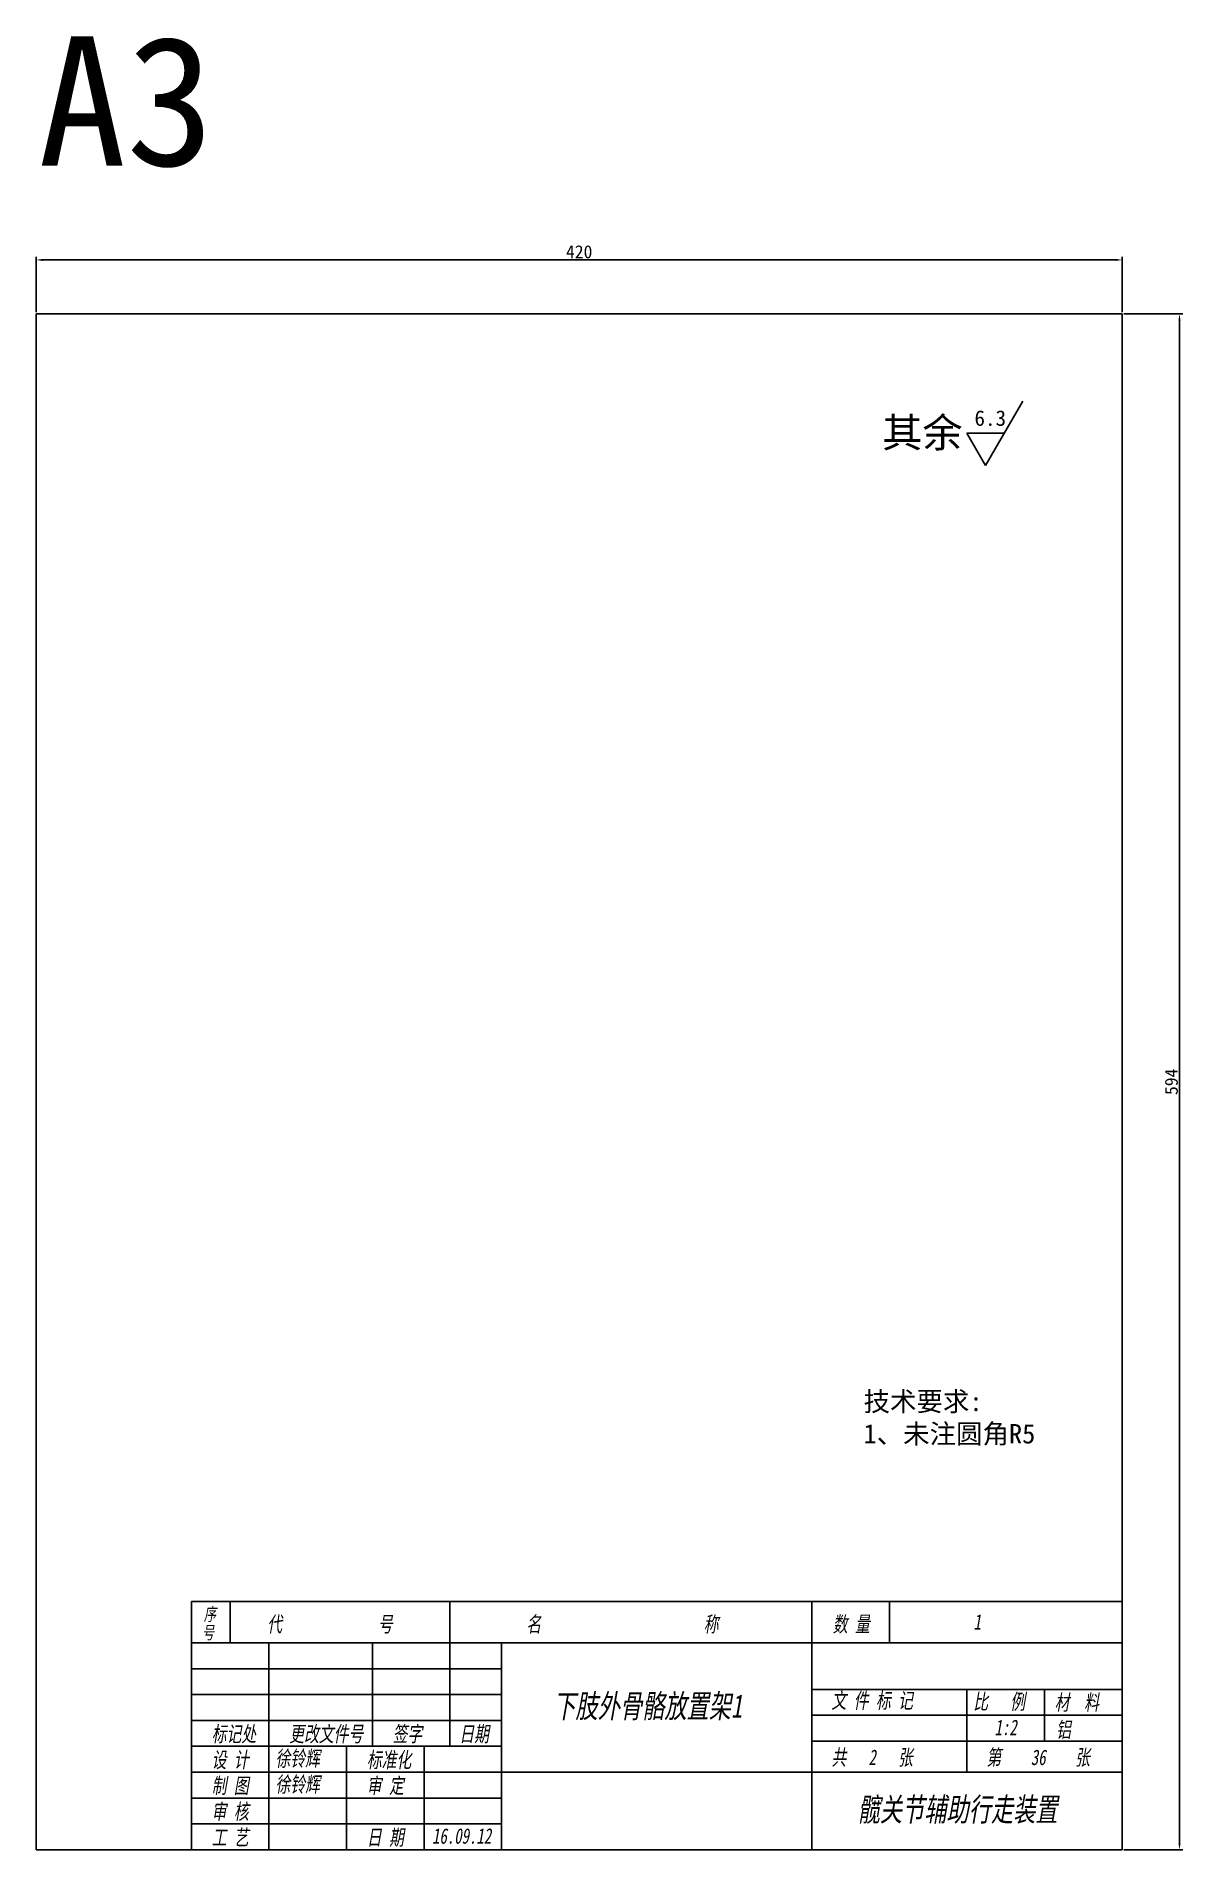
# Model space of a CAD drawing. Header units: millimetres. Extents: x 8840 to 20870, y -4901 to 1741.
# Drawn here: x 9373 to 9817, y -4901 to -4200 of the extents above; entities that cross this region are included whole.
import ezdxf

# ---------------------------------------------------------------- set-up
doc = ezdxf.new("R2010")
doc.units = ezdxf.units.MM
doc.layers.get('0').update_dxf_attribs({"lineweight": 25})
for name, color, linetype in [('临时线', 6, 'Continuous'), ('尺寸', 4, 'Continuous'), ('尺寸标注', 4, 'Continuous'), ('文字', 7, 'Continuous'), ('细实线', 2, 'Continuous')]:
    doc.layers.add(name, color=color, linetype=linetype)
doc.layers.add('文字标注', color=7, linetype='Continuous', lineweight=25)
doc.styles.get("Standard").update_dxf_attribs({"font": ''})
doc.styles.add('样式 2', font='', dxfattribs={"width": 0.7, "oblique": 10})
doc.styles.get('Standard').set_extended_font_data('SimSun')
doc.styles.get('样式 2').set_extended_font_data('SimSun')
doc.dimstyles.new('ISO-25 1.1', dxfattribs={"dimtxt": 5, "dimasz": 2.5, "dimexe": 1.25, "dimexo": 0.625, "dimtad": 1, "dimtoh": 1, "dimdsep": 46, "dimtxsty": 'Standard', "dimcen": 2.5, "dimclrt": 7, "dimadec": 0, "dimazin": 0, "dimtfac": 1, "dimtmove": 0, "dimatfit": 3, "dimfxl": 1, "dimarcsym": 0})

msp = doc.modelspace()

# ---------------------------------------------------------------- texts
at = {"style": '样式 2', "oblique": 10, "width": 0.7}
for s, height, p in [('序', 5, (9438.252, -4812.326)), ('代             号', 6, (9462.77, -4816.671)), ('名                      称', 6, (9563.032, -4816.671)), ('数 量', 6, (9681.545, -4816.671)), ('1', 6, (9735.975, -4815.813)), ('号', 5, (9437.56, -4819.434)), ('下肢外骨骼放置架1', 9, (9573.433, -4849.859)), ('文 件 标 记', 6, (9681.05, -4846.188)), ('比   例', 6, (9735.898, -4846.624)), ('材  料', 6, (9767.372, -4846.942)), ('标记处', 6, (9441.31, -4859.141)), ('更改文件号', 6, (9471.31, -4859.141)), ('签字', 6, (9511.31, -4859.141)), ('日期', 6, (9537.087, -4859.141)), ('1:2', 6, (9744.115, -4856.624)), ('铝', 6, (9767.925, -4857.51)), ('设 计', 6, (9441.31, -4869.141)), ('徐铃辉', 6, (9465.975, -4868.624)), ('标准化', 6, (9501.31, -4869.141)), ('共   2   张', 6, (9681.05, -4868.188)), ('第    36    张', 6, (9740.973, -4868.188)), ('制 图', 6, (9441.31, -4879.141)), ('徐铃辉', 6, (9465.975, -4878.624)), ('审 定', 6, (9501.31, -4879.141)), ('髋关节辅助行走装置', 9, (9691.166, -4889.859)), ('审 核', 6, (9441.31, -4889.141)), ('工 艺', 6, (9441.31, -4899.141)), ('日 期', 6, (9501.31, -4899.141)), ('16.09.12', 6, (9526.526, -4898.619))]:
    msp.add_text(s, height=height, dxfattribs=at).set_placement(p)
at = {"layer": '文字'}
msp.add_text('其余', height=11.4, dxfattribs=at).set_placement((9700.623, -4358.527))
at = {"layer": '文字', "ltscale": 0.1, "insert": (9693.423, -4723.795), "char_height": 7.5, "width": 108.27937, "attachment_point": 1}
msp.add_mtext('{\\fSimSun|b0|i0|c134|p2;技术要求:\\P1、未注圆角R5}', dxfattribs=at)
at = {"layer": '文字标注'}
msp.add_text('A3', height=50.0702, dxfattribs=at).set_placement((9374.146, -4249.624))

# ---------------------------------------------------------------- blocks, each defined once
blk = doc.blocks.new('ra')
at = {"layer": '细实线'}
for p, q in [((0, 0), (6, 10.39)), ((-3, 5.2), (0, 0)), ((-3, 5.2), (3, 5.2))]:
    blk.add_line(p, q, dxfattribs=at)
at = {"layer": '文字'}
blk.add_attdef('RA', (-1.78, 6.39), '', height=2.5, dxfattribs=at)
blk = doc.blocks.new('*D589')
at = {"layer": 'Defpoints', "color": 0}
for p in [(9793.44, -4286.06), (9373.44, -4306.93), (9793.44, -4306.93)]:
    blk.add_point(p, dxfattribs=at)
at = {"layer": '尺寸标注', "color": 0, "lineweight": -2}
for p, q in [((9373.44, -4306.3), (9373.44, -4284.81)), ((9793.44, -4306.3), (9793.44, -4284.81)), ((9375.94, -4286.06), (9790.94, -4286.06))]:
    blk.add_line(p, q, dxfattribs=at)
at = {"layer": '尺寸标注', "color": 0}
for points in [[(9375.94, -4285.64), (9375.94, -4286.47), (9373.44, -4286.06)], [(9790.94, -4285.64), (9790.94, -4286.47), (9793.44, -4286.06)]]:
    blk.add_solid(points, dxfattribs=at)
at = {"layer": '尺寸标注', "color": 7, "insert": (9583.44, -4282.93), "char_height": 5, "attachment_point": 5}
blk.add_mtext('420', dxfattribs=at)
blk = doc.blocks.new('*D590')
at = {"layer": 'Defpoints', "color": 0}
for p in [(9793.44, -4306.93), (9793.44, -4900.93), (9815.64, -4900.93)]:
    blk.add_point(p, dxfattribs=at)
at = {"layer": '尺寸标注', "color": 0, "lineweight": -2}
for p, q in [((9794.06, -4306.93), (9816.89, -4306.93)), ((9815.64, -4309.43), (9815.64, -4898.43)), ((9794.06, -4900.93), (9816.89, -4900.93))]:
    blk.add_line(p, q, dxfattribs=at)
at = {"layer": '尺寸标注', "color": 0}
for points in [[(9815.22, -4309.43), (9816.05, -4309.43), (9815.64, -4306.93)], [(9815.22, -4898.43), (9816.05, -4898.43), (9815.64, -4900.93)]]:
    blk.add_solid(points, dxfattribs=at)
at = {"layer": '尺寸标注', "color": 7, "insert": (9812.51, -4603.93), "char_height": 5, "attachment_point": 5, "rotation": 90}
blk.add_mtext('594', dxfattribs=at)

# ---------------------------------------------------------------- dimensions: what is measured, and where the dimension line sits
at = {"layer": '尺寸标注'}
dim = msp.add_linear_dim(base=(9793.437, -4286.056), p1=(9373.437, -4306.928), p2=(9793.437, -4306.928), dimstyle='ISO-25 1.1', dxfattribs=at)
dim.commit()
dim.dimension.update_dxf_attribs({"geometry": '*D589', "text_midpoint": (9583.437, -4282.931)})
dim = msp.add_linear_dim(base=(9815.636, -4900.928), p1=(9793.437, -4306.928), p2=(9793.437, -4900.928), angle=90, dimstyle='ISO-25 1.1', dxfattribs=at)
dim.commit()
dim.dimension.update_dxf_attribs({"geometry": '*D590', "text_midpoint": (9812.511, -4603.928)})

# ---------------------------------------------------------------- linework, layer by layer
for p, q in [((9433.437, -4804.928), (9433.437, -4900.928)), ((9433.437, -4804.928), (9793.437, -4804.928)), ((9448.437, -4804.928), (9448.437, -4820.928)), ((9533.437, -4804.928), (9533.437, -4820.928)), ((9673.437, -4804.928), (9673.437, -4900.928)), ((9703.437, -4804.928), (9703.437, -4820.928)), ((9793.437, -4900.928), (9793.437, -4804.928)), ((9433.437, -4820.928), (9793.437, -4820.928)), ((9553.437, -4820.928), (9553.437, -4900.928)), ((9673.437, -4838.928), (9793.437, -4838.928)), ((9433.437, -4850.928), (9553.437, -4850.928)), ((9553.437, -4870.928), (9793.437, -4870.928)), ((9433.437, -4900.928), (9793.437, -4900.928))]:
    msp.add_line(p, q)
msp.add_lwpolyline([(9373.437, -4900.928), (9793.437, -4900.928), (9793.437, -4306.928), (9373.437, -4306.928)], close=True)
at = {"layer": '临时线'}
for p, q in [((9463.437, -4820.928), (9463.437, -4900.928)), ((9503.437, -4820.928), (9503.437, -4860.928)), ((9533.437, -4820.928), (9533.437, -4860.928)), ((9433.437, -4830.928), (9553.437, -4830.928)), ((9733.36, -4838.928), (9733.36, -4870.928)), ((9763.36, -4838.928), (9763.36, -4858.928)), ((9433.437, -4840.928), (9553.437, -4840.928)), ((9673.437, -4848.928), (9793.437, -4848.928)), ((9673.437, -4858.928), (9793.437, -4858.928)), ((9433.437, -4860.928), (9553.437, -4860.928)), ((9493.437, -4860.928), (9493.437, -4900.928)), ((9523.437, -4860.928), (9523.437, -4900.928)), ((9433.437, -4870.928), (9553.437, -4870.928)), ((9433.437, -4880.928), (9553.437, -4880.928)), ((9433.437, -4890.928), (9553.437, -4890.928))]:
    msp.add_line(p, q, dxfattribs=at)

# ---------------------------------------------------------------- block references
at = {"layer": '尺寸', "xscale": 2.399999999994179, "yscale": 2.399999999999636, "zscale": 2.4}
msp.add_blockref('ra', (9740.594, -4365.559), dxfattribs=at).add_auto_attribs({'RA': '6.3'})

msp.set_redraw_order([(e.dxf.handle, doc.entitydb.next_handle()) for e in msp.query("TEXT MTEXT ATTDEF DIMENSION ARC_DIMENSION")])  # texts and dimensions are drawn at this point

doc.saveas('drawing.dxf')
